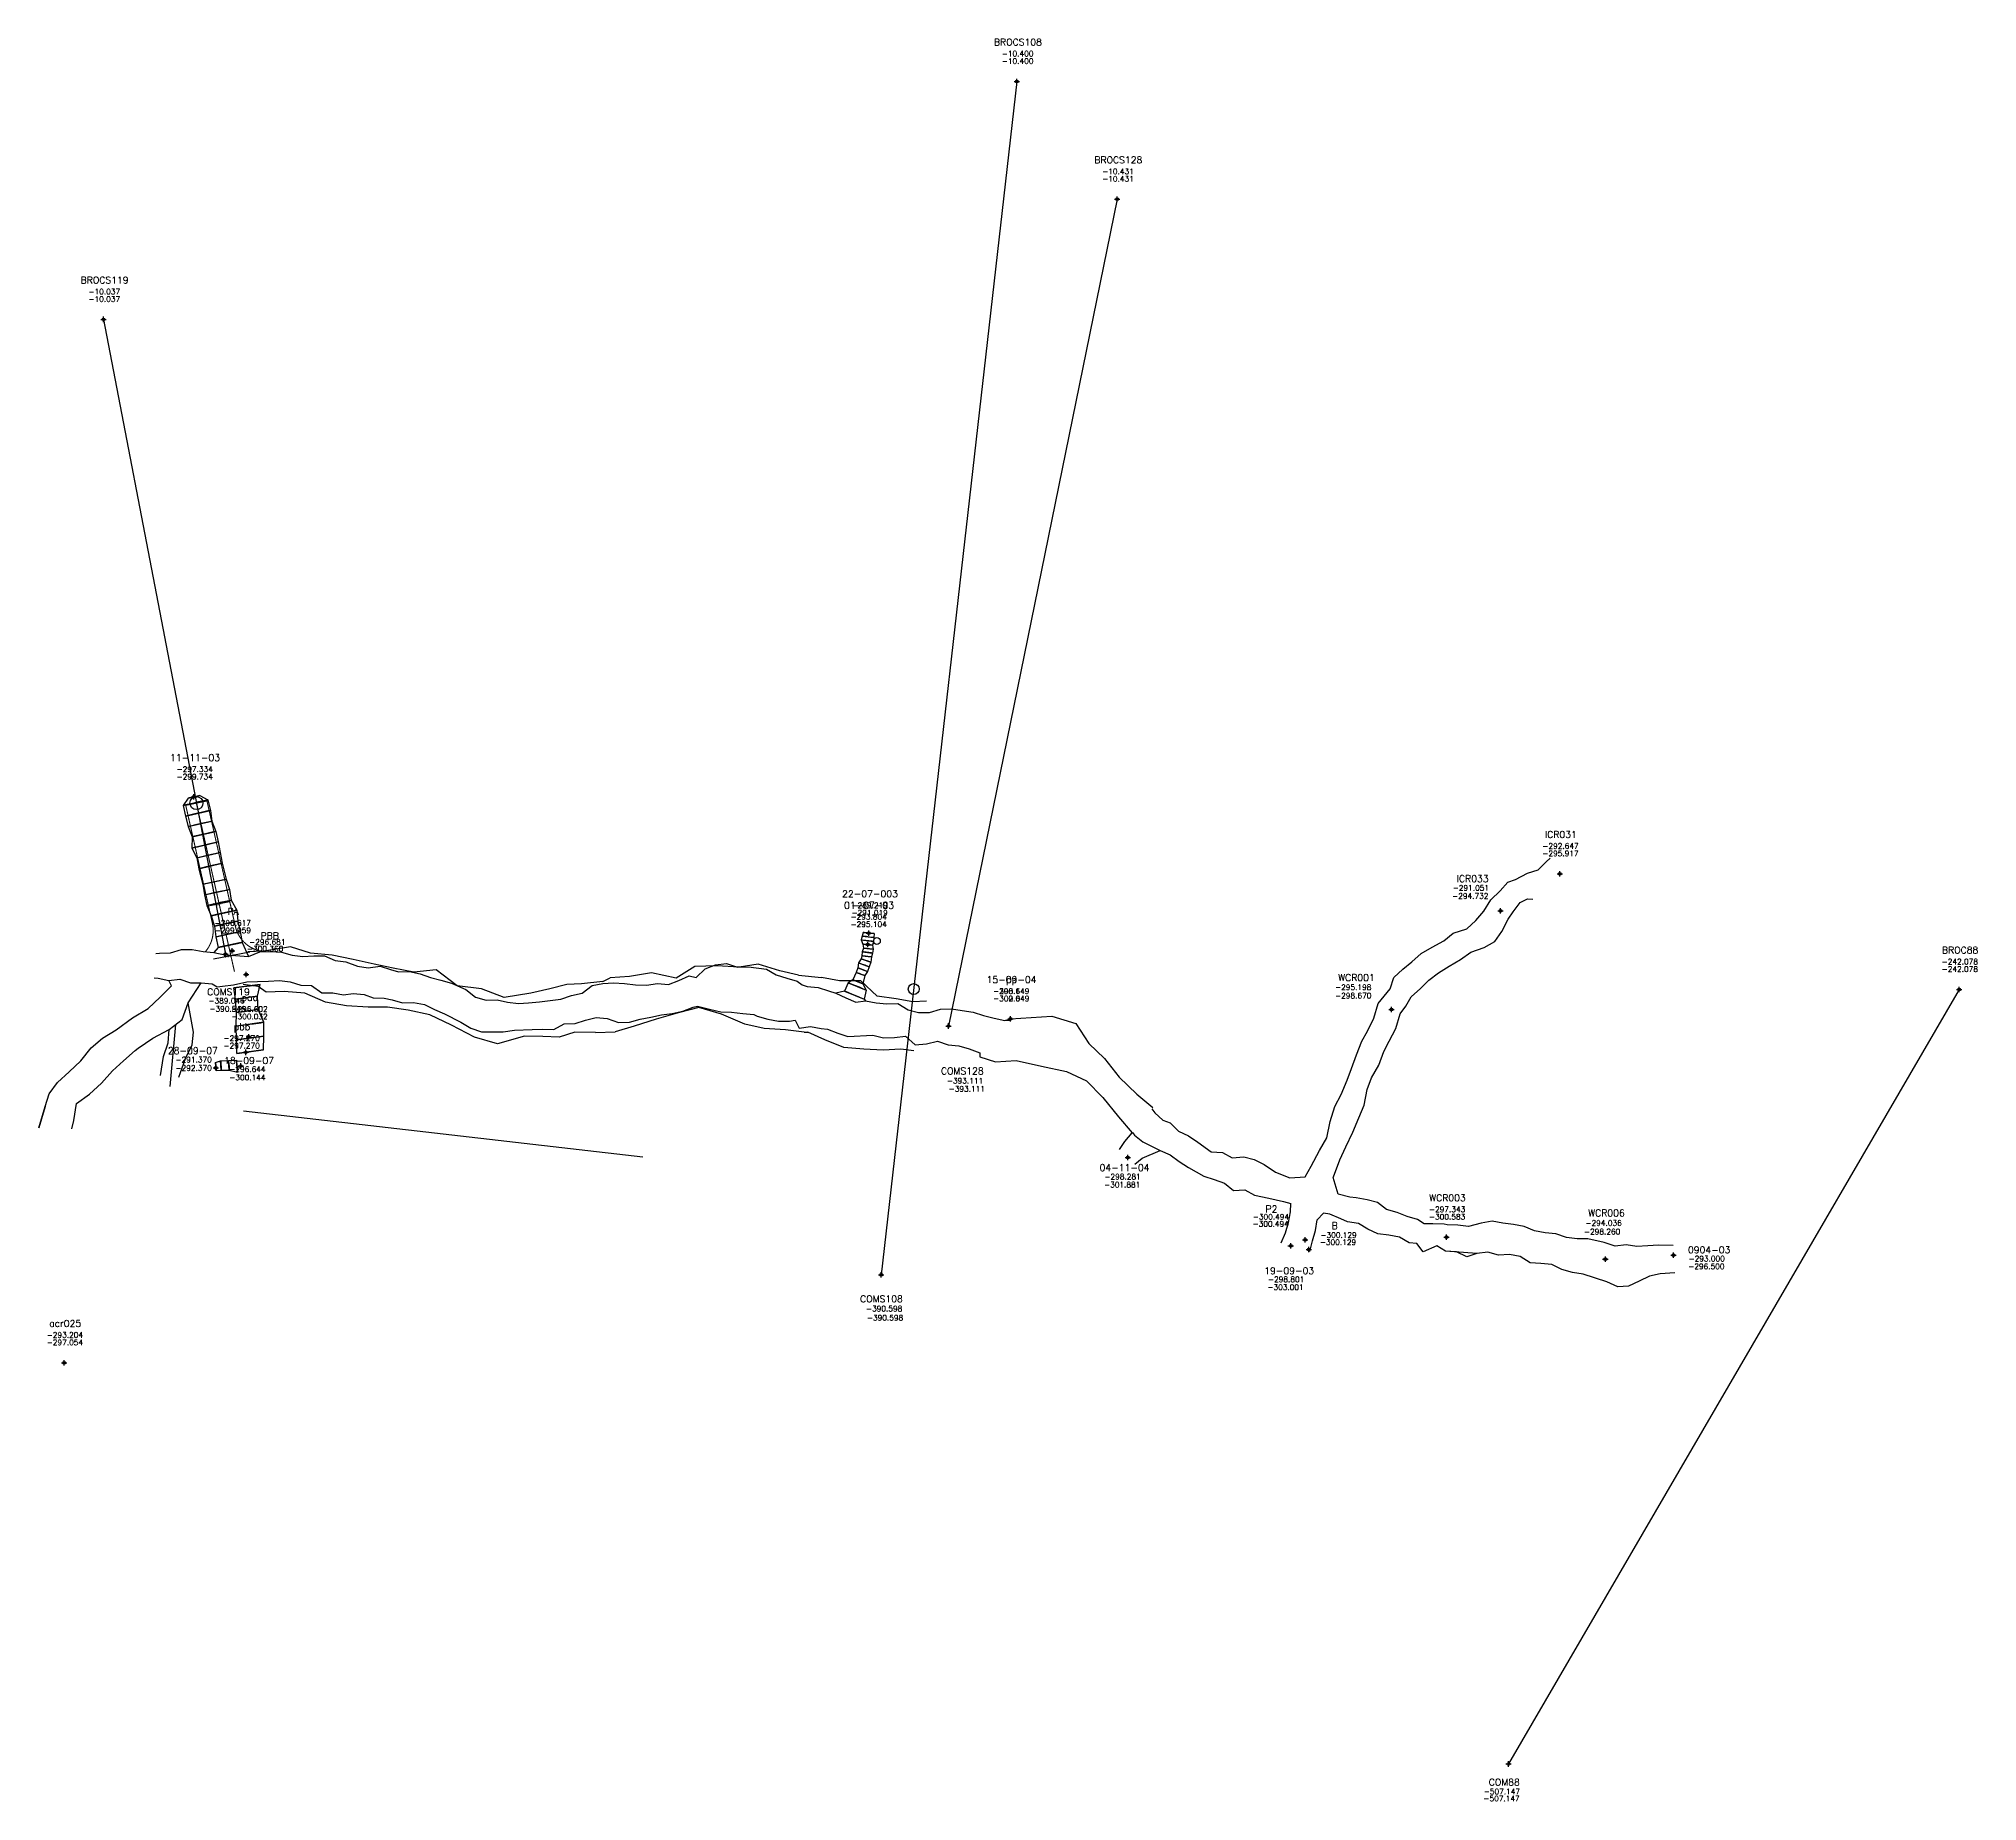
# Model space of a CAD drawing. Extents: x 9357 to 21428, y 9501 to 100038.
# Drawn here: x 12145.5 to 12503.1, y 9508.2 to 9833.3 of the extents above; entities that cross this region are included whole.
import ezdxf
from ezdxf.enums import TextEntityAlignment as Align

# ---------------------------------------------------------------- set-up
doc = ezdxf.new("R2010")
doc.units = 0
doc.header["$LTSCALE"] = 1.25
doc.header["$MEASUREMENT"] = 0
doc.header["$PDMODE"] = 34
doc.header["$PDSIZE"] = 0.5
doc.linetypes.add('CENTER', pattern=[2, 1.25, -0.25, 0.25, -0.25])
doc.linetypes.add('DASHED', pattern=[0.75, 0.5, -0.25])
doc.layers.get('0').update_dxf_attribs({"linetype": 'CONTINUOUS'})
for name, color, linetype in [('ABAJO', 7, 'CONTINUOUS'), ('ARRIBA', 7, 'CONTINUOUS'), ('CP-320-6266-SEC', 6, 'CONTINUOUS'), ('CP-320-6266-W-SCR', 7, 'CONTINUOUS'), ('F-320-6177-E-FIC', 7, 'CONTINUOUS'), ('F-320-6177-E-SCR', 7, 'CONTINUOUS'), ('F-320-6177-W-SCR', 7, 'CONTINUOUS'), ('PROY', 3, 'CONTINUOUS'), ('R-320-6146-SW--FIC', 7, 'CONTINUOUS'), ('R-320-6146-SW-SCR', 7, 'CONTINUOUS'), ('RBM108', 7, 'CONTINUOUS'), ('RBM119', 5, 'CONTINUOUS'), ('RBM128', 7, 'CONTINUOUS'), ('RBM88', 1, 'CONTINUOUS'), ('reb-330-scr-14-09-05', 51, 'CONTINUOUS'), ('SEC', 7, 'CONTINUOUS'), ('XC-320-6381-FIC', 7, 'CONTINUOUS'), ('XC-320-6381-MED', 4, 'CONTINUOUS'), ('XC-320-6381-W-SCR', 7, 'CONTINUOUS'), ('XC-320-6381-W-SEC', 7, 'CONTINUOUS'), ('XC-330-6387-SW-SCR', 7, 'CONTINUOUS')]:
    doc.layers.add(name, color=color, linetype=linetype)
doc.styles.add('ROMAND', font='romand.shx')
doc.styles.add('ROMANS', font='romans')

# ---------------------------------------------------------------- blocks, each defined once
blk = doc.blocks.new('F2')
blk.add_point((0, 0))
at = {"style": 'ROMAND'}
for tag, height, p in [('NOMBRE', 1.25, (0.2, 6.62)), ('CIELO', 1, (0.14, 4.62)), ('PISO', 1, (0.14, 3.25))]:
    blk.add_attdef(tag, text='', height=height, dxfattribs=at).set_placement(p, align=Align.CENTER)
at = {"style": 'ROMANS', "flags": 1}
for tag, p in [('MINA', (-0.07, -3.26)), ('LOCALIZACION', (-0.07, -4.93)), ('ESTRUCTURA', (-0.07, -6.62)), ('NIVEL', (-0.07, -8.29)), ('FECHA', (-0.07, -11.79)), ('OBRA', (-0.07, -10.12)), ('ATRAS', (-0.07, -13.48)), ('TOPOGRAFO', (2.67, -15.3))]:
    blk.add_attdef(tag, text='', height=1.25, dxfattribs=at).set_placement(p, align=Align.CENTER)

msp = doc.modelspace()

# ---------------------------------------------------------------- linework, layer by layer
at = {"color": 1, "elevation": -296.66}
msp.add_lwpolyline([(12170.75, 9651.48), (12169.68, 9640.03)], dxfattribs=at)
at = {"color": 4}
msp.add_lwpolyline([(12256.94, 9626.99), (12183.29, 9635.48)], dxfattribs=at)
at = {"layer": 'ABAJO', "color": 4}
for points in [[(12182.02, 9646.12, -300.14), (12181.98, 9648.63, -300.11), (12181.93, 9651.2, -300.09), (12182, 9653.7, -300.06), (12181.76, 9656.15, -300.23), (12181.48, 9658.23, -300.3)], [(12186.97, 9646.79, -300.14), (12187.03, 9649.32, -300.11), (12186.99, 9651.89, -300.09), (12185.96, 9654.24, -300.06), (12185.83, 9656.7, -300.23), (12186.34, 9658.89, -300.3)], [(12178.11, 9644.49, -292.37), (12179.04, 9644.76, -293.06), (12180.5, 9644.87, -295.12), (12181.97, 9644.88, -296.48)], [(12178.22, 9643, -292.37), (12179.17, 9643.07, -293.06), (12180.64, 9643.07, -295.12), (12182.13, 9642.68, -296.48)]]:
    msp.add_polyline3d(points, dxfattribs=at)
at = {"layer": 'ABAJO'}
for points in [[(12374.7, 9611.18, -303), (12375.46, 9613.03, -302.94), (12376.03, 9614.94, -302.48), (12376.41, 9616.91, -302.32), (12376.45, 9618.46, -302.22)], [(12379.98, 9609.61, -303), (12380.45, 9611.55, -302.94), (12381.02, 9613.46, -302.48), (12381.3, 9615.46, -302.32), (12382.49, 9616.67, -302.22)]]:
    msp.add_polyline3d(points, dxfattribs=at)
at = {"layer": 'ARRIBA', "color": 4}
for points in [[(12182.02, 9646.12, -296.64), (12181.98, 9648.63, -296.41), (12181.93, 9651.2, -296.59), (12182, 9653.7, -296.16), (12181.76, 9656.15, -296.83), (12181.48, 9658.23, -296.8)], [(12186.97, 9646.79, -296.64), (12187.03, 9649.32, -296.41), (12186.99, 9651.89, -296.59), (12185.96, 9654.24, -296.16), (12185.83, 9656.7, -296.83), (12186.34, 9658.89, -296.8)], [(12178.11, 9644.49, -291.37), (12179.04, 9644.76, -291.46), (12180.5, 9644.87, -293.02), (12181.97, 9644.88, -294.18)], [(12178.22, 9643, -291.37), (12179.17, 9643.07, -291.46), (12180.64, 9643.07, -293.02), (12182.13, 9642.68, -294.18)]]:
    msp.add_polyline3d(points, dxfattribs=at)
at = {"layer": 'ARRIBA'}
for points in [[(12374.7, 9611.18, -298.8), (12375.46, 9613.03, -298.74), (12376.03, 9614.94, -298.78), (12376.41, 9616.91, -298.92), (12376.45, 9618.46, -298.72)], [(12379.98, 9609.61, -298.8), (12380.45, 9611.55, -298.74), (12381.02, 9613.46, -298.78), (12381.3, 9615.46, -298.92), (12382.49, 9616.67, -298.72)]]:
    msp.add_polyline3d(points, dxfattribs=at)
at = {"layer": 'CP-320-6266-SEC'}
for points in [[(12297.17, 9667.08, -292.71), (12299.46, 9666.81, -292.71), (12299.46, 9666.81, -291.61), (12299.23, 9666.84, -291.05), (12298.6, 9666.91, -290.81), (12298.03, 9666.98, -290.81), (12297.4, 9667.06, -291.05), (12297.17, 9667.08, -291.61), (12297.17, 9667.08, -292.71)], [(12297.36, 9667.78, -291.92), (12299.54, 9667.52, -291.92), (12299.54, 9667.52, -290.81), (12299.32, 9667.55, -290.26), (12298.72, 9667.62, -290.02), (12298.17, 9667.69, -290.02), (12297.57, 9667.76, -290.26), (12297.36, 9667.78, -290.81), (12297.36, 9667.78, -291.92)], [(12297.48, 9666.32, -293.51), (12299.27, 9666.11, -293.51), (12299.27, 9666.11, -292.41), (12299.09, 9666.13, -291.85), (12298.6, 9666.19, -291.61), (12298.15, 9666.24, -291.61), (12297.66, 9666.3, -291.85), (12297.48, 9666.32, -292.41), (12297.48, 9666.32, -293.51)], [(12297.54, 9668.48, -291.02), (12299.62, 9668.24, -291.02), (12299.62, 9668.24, -289.98), (12299.42, 9668.26, -289.45), (12298.84, 9668.33, -289.22), (12298.32, 9668.39, -289.22), (12297.75, 9668.46, -289.45), (12297.54, 9668.48, -289.98), (12297.54, 9668.48, -291.02)], [(12297.6, 9665.59, -294.4), (12299.39, 9665.37, -294.4), (12299.39, 9665.37, -293.48), (12299.21, 9665.4, -293.01), (12298.72, 9665.45, -292.8), (12298.27, 9665.51, -292.8), (12297.78, 9665.57, -293.01), (12297.6, 9665.59, -293.48), (12297.6, 9665.59, -294.4)], [(12296.58, 9661.93, -297.21), (12298.37, 9661.29, -297.21), (12298.37, 9661.29, -295.35), (12298.19, 9661.35, -294.41), (12297.7, 9661.53, -294.01), (12297.25, 9661.69, -294.01), (12296.76, 9661.87, -294.41), (12296.58, 9661.93, -295.35), (12296.58, 9661.93, -297.21)], [(12296.7, 9662.85, -296.76), (12298.68, 9662.13, -296.76), (12298.68, 9662.13, -294.91), (12298.48, 9662.2, -293.97), (12297.94, 9662.4, -293.56), (12297.44, 9662.58, -293.56), (12296.9, 9662.77, -293.97), (12296.7, 9662.85, -294.91), (12296.7, 9662.85, -296.76)], [(12297.19, 9663.62, -296.32), (12298.98, 9662.98, -296.32), (12298.98, 9662.98, -294.75), (12298.8, 9663.04, -293.96), (12298.31, 9663.22, -293.62), (12297.86, 9663.38, -293.62), (12297.37, 9663.56, -293.96), (12297.19, 9663.62, -294.75), (12297.19, 9663.62, -296.32)], [(12297.33, 9664.17, -296), (12299.12, 9663.96, -296), (12299.12, 9663.96, -294.84), (12298.94, 9663.98, -294.25), (12298.45, 9664.04, -294), (12298, 9664.09, -294), (12297.51, 9664.15, -294.25), (12297.33, 9664.17, -294.84), (12297.33, 9664.17, -296)], [(12297.41, 9664.89, -295.1), (12299.3, 9664.66, -295.1), (12299.3, 9664.66, -294.29), (12299.11, 9664.68, -293.88), (12298.59, 9664.75, -293.7), (12298.12, 9664.8, -293.7), (12297.6, 9664.86, -293.88), (12297.41, 9664.89, -294.29), (12297.41, 9664.89, -295.1)], [(12294.79, 9659.2, -300.69), (12298.12, 9657.83, -300.69), (12298.12, 9657.83, -298.66), (12297.78, 9657.96, -297.63), (12296.87, 9658.34, -297.19), (12296.04, 9658.69, -297.19), (12295.12, 9659.06, -297.63), (12294.79, 9659.2, -298.66), (12294.79, 9659.2, -300.69)], [(12295.67, 9659.75, -298.25), (12297.52, 9658.99, -298.25), (12297.52, 9658.99, -297.09), (12297.33, 9659.06, -296.5), (12296.82, 9659.27, -296.25), (12296.36, 9659.47, -296.25), (12295.85, 9659.68, -296.5), (12295.67, 9659.75, -297.09), (12295.67, 9659.75, -298.25)], [(12296.28, 9661.09, -297.85), (12297.88, 9660.51, -297.85), (12297.88, 9660.51, -295.93), (12297.72, 9660.57, -294.96), (12297.28, 9660.73, -294.55), (12296.88, 9660.87, -294.55), (12296.44, 9661.03, -294.96), (12296.28, 9661.09, -295.93), (12296.28, 9661.09, -297.85)], [(12294.15, 9657.64, -301.46), (12297.75, 9656.15, -301.46), (12297.75, 9656.15, -299.43), (12297.39, 9656.3, -298.4), (12296.4, 9656.71, -297.96), (12295.5, 9657.08, -297.96), (12294.51, 9657.49, -298.4), (12294.15, 9657.64, -299.43), (12294.15, 9657.64, -301.46)]]:
    msp.add_polyline3d(points, dxfattribs=at)
msp.add_circle((12300.1, 9666.87), 0.633, dxfattribs=at)
at = {"layer": 'CP-320-6266-W-SCR'}
for points in [[(12297.54, 9668.48, -289.22), (12297.36, 9667.78, -290.02), (12297.17, 9667.08, -290.81), (12297.48, 9666.32, -291.61), (12297.6, 9665.59, -292.8), (12297.41, 9664.89, -293.7), (12297.33, 9664.17, -294)], [(12297.54, 9668.48, -291.02), (12297.36, 9667.78, -291.92), (12297.17, 9667.08, -292.71), (12297.48, 9666.32, -293.51), (12297.6, 9665.59, -294.4), (12297.41, 9664.89, -295.1), (12297.33, 9664.17, -296)], [(12299.62, 9668.24, -289.22), (12299.54, 9667.52, -290.02), (12299.46, 9666.81, -290.81), (12299.27, 9666.11, -291.61), (12299.39, 9665.37, -292.8), (12299.3, 9664.66, -293.7), (12299.12, 9663.96, -294)], [(12299.62, 9668.24, -291.02), (12299.54, 9667.52, -291.92), (12299.46, 9666.81, -292.71), (12299.27, 9666.11, -293.51), (12299.39, 9665.37, -294.4), (12299.3, 9664.66, -295.1), (12299.12, 9663.96, -296)], [(12297.33, 9664.17, -296), (12297.19, 9663.62, -296.32), (12296.7, 9662.85, -296.76), (12296.58, 9661.93, -297.21), (12296.28, 9661.09, -297.85)], [(12297.33, 9664.17, -294), (12297.19, 9663.62, -293.62), (12296.7, 9662.85, -293.56), (12296.58, 9661.93, -294.01), (12296.28, 9661.09, -294.55)], [(12299.12, 9663.96, -296), (12298.98, 9662.98, -296.32), (12298.68, 9662.13, -296.76), (12298.37, 9661.29, -297.21), (12297.88, 9660.51, -297.85)], [(12299.12, 9663.96, -294), (12298.98, 9662.98, -293.62), (12298.68, 9662.13, -293.56), (12298.37, 9661.29, -294.01), (12297.88, 9660.51, -294.55)], [(12296.28, 9661.09, -294.55), (12295.67, 9659.75, -296.25), (12294.79, 9659.2, -297.19), (12294.15, 9657.64, -297.96), (12292.51, 9657.27, -297.73)], [(12296.28, 9661.09, -297.85), (12295.67, 9659.75, -298.25), (12294.79, 9659.2, -300.69), (12294.15, 9657.64, -301.46), (12292.51, 9657.27, -301.53)], [(12297.88, 9660.51, -294.55), (12297.52, 9658.99, -296.25), (12298.12, 9657.83, -297.19), (12297.75, 9656.15, -297.96), (12298, 9655.87, -297.23)], [(12297.88, 9660.51, -297.85), (12297.52, 9658.99, -298.25), (12298.12, 9657.83, -300.69), (12297.75, 9656.15, -301.46), (12298, 9655.87, -301.43)]]:
    msp.add_polyline3d(points, dxfattribs=at)
at = {"layer": 'F-320-6177-E-SCR'}
for points in [[(12388.53, 9619.51, -298.37), (12388.53, 9619.51, -298.37), (12387.34, 9619.61, -298.75), (12385.19, 9620.17, -298.74), (12384.29, 9623.24, -298.83), (12384.34, 9623.39, -298.31)], [(12388.53, 9619.51, -302.17), (12388.53, 9619.51, -302.17), (12387.34, 9619.61, -301.95), (12385.19, 9620.17, -302.04), (12384.29, 9623.24, -302.13), (12384.34, 9623.39, -301.91)], [(12401.05, 9614.74, -297.34), (12399.84, 9615.51, -297.57), (12397.92, 9616.09, -298.5), (12396.04, 9616.78, -298.13), (12394.13, 9617.37, -297.67), (12392.46, 9618.62, -298.4), (12390.51, 9619.11, -298.13), (12388.53, 9619.51, -298.37)], [(12401.05, 9614.74, -301.94), (12399.84, 9615.51, -301.97), (12397.92, 9616.09, -302), (12396.04, 9616.78, -301.83), (12394.13, 9617.37, -302.07), (12392.46, 9618.62, -301.9), (12390.51, 9619.11, -302.13), (12388.53, 9619.51, -302.17)], [(12386.92, 9615.1, -302.17), (12386.92, 9615.1, -302.17), (12385.7, 9615.63, -301.95), (12383.67, 9616.47, -302.04), (12382.49, 9616.67, -302.22)], [(12386.92, 9615.1, -298.37), (12386.92, 9615.1, -298.37), (12385.7, 9615.63, -298.75), (12383.67, 9616.47, -298.74), (12382.49, 9616.67, -298.72)], [(12399.72, 9611.08, -297.34), (12398.26, 9611.18, -297.57), (12396.52, 9612.24, -298.5), (12394.54, 9612.64, -298.13), (12392.49, 9612.86, -297.67), (12390.68, 9613.73, -298.4), (12388.94, 9614.79, -298.13), (12386.92, 9615.1, -298.37)], [(12399.72, 9611.08, -301.94), (12398.26, 9611.18, -301.97), (12396.52, 9612.24, -302), (12394.54, 9612.64, -301.83), (12392.49, 9612.86, -302.07), (12390.68, 9613.73, -301.9), (12388.94, 9614.79, -302.13), (12386.92, 9615.1, -302.17)], [(12434.28, 9611.29, -294.04), (12431.27, 9611.97, -293.46), (12429.25, 9611.95, -293.82), (12427.28, 9612.22, -294.29), (12425.36, 9612.89, -294.55), (12423.37, 9613.06, -294.21), (12421.41, 9613.44, -295.38), (12419.5, 9614.21, -295.74), (12417.54, 9614.58, -295.9), (12415.57, 9614.85, -295.57), (12413.61, 9615.22, -295.63), (12411.54, 9614.81, -295.79), (12409.24, 9614.24, -296.78)], [(12434.28, 9611.29, -297.94), (12431.27, 9611.97, -298.46), (12429.25, 9611.95, -298.32), (12427.28, 9612.22, -298.39), (12425.36, 9612.89, -298.55), (12423.37, 9613.06, -298.61), (12421.41, 9613.44, -298.78), (12419.5, 9614.21, -298.94), (12417.54, 9614.58, -299.1), (12415.57, 9614.85, -299.57), (12413.61, 9615.22, -299.83), (12411.54, 9614.81, -300.19), (12409.24, 9614.24, -300.38)], [(12405.27, 9614.55, -297.34), (12404.75, 9614.62, -297.05), (12402.67, 9614.71, -297.17), (12401.05, 9614.74, -297.34)], [(12405.27, 9614.55, -300.69), (12404.75, 9614.62, -300.75), (12402.67, 9614.71, -300.97), (12401.05, 9614.74, -301.94)], [(12409.24, 9614.24, -296.78), (12407.26, 9614.45, -297.18), (12405.27, 9614.55, -297.34)], [(12409.24, 9614.24, -300.38), (12407.26, 9614.45, -300.58), (12405.27, 9614.55, -300.69)], [(12405, 9609.66, -297.34), (12403.37, 9610.65, -297.05), (12400.86, 9609.52, -297.17), (12399.72, 9611.08, -297.34)], [(12405, 9609.66, -300.69), (12403.37, 9610.65, -300.75), (12400.86, 9609.52, -300.97), (12399.72, 9611.08, -301.94)], [(12408.93, 9608.65, -300.38), (12406.99, 9609.55, -300.58), (12405, 9609.66, -300.69)], [(12434.72, 9604, -294.04), (12430.36, 9605.43, -293.46), (12428.39, 9605.71, -293.82), (12426.45, 9606.28, -294.29), (12424.58, 9607.24, -294.55), (12422.59, 9607.42, -294.21), (12420.58, 9607.49, -295.38), (12418.73, 9608.66, -295.74), (12416.77, 9609.03, -295.9), (12414.74, 9608.91, -295.57), (12412.81, 9609.48, -295.63), (12410.77, 9609.26, -295.79), (12405, 9609.66, -297.34)], [(12434.72, 9604, -297.94), (12430.36, 9605.43, -298.46), (12428.39, 9605.71, -298.32), (12426.45, 9606.28, -298.39), (12424.58, 9607.24, -298.55), (12422.59, 9607.42, -298.61), (12420.58, 9607.49, -298.78), (12418.73, 9608.66, -298.94), (12416.77, 9609.03, -299.1), (12414.74, 9608.91, -299.57), (12412.81, 9609.48, -299.83), (12410.77, 9609.26, -300.19), (12408.93, 9608.65, -300.38)], [(12446.96, 9610.74, -293), (12444.27, 9610.78, -293.01), (12442.28, 9610.66, -292.73), (12440.3, 9610.55, -293.06), (12438.29, 9610.83, -293.28), (12436.31, 9610.61, -294.21), (12434.28, 9611.29, -294.04)], [(12446.96, 9610.74, -296.5), (12444.27, 9610.78, -296.81), (12442.28, 9610.66, -297.03), (12440.3, 9610.55, -297.26), (12438.29, 9610.83, -297.48), (12436.31, 9610.61, -297.71), (12434.28, 9611.29, -297.94)], [(12447.26, 9605.65, -293), (12444.58, 9605.49, -293.01), (12442.61, 9605.07, -292.73), (12440.68, 9604.16, -293.06), (12438.74, 9603.24, -293.28), (12436.76, 9603.12, -294.21), (12434.72, 9604, -294.04)], [(12447.26, 9605.65, -296.5), (12444.58, 9605.49, -296.81), (12442.61, 9605.07, -297.03), (12440.68, 9604.16, -297.26), (12438.74, 9603.24, -297.48), (12436.76, 9603.12, -297.71), (12434.72, 9604, -297.94)]]:
    msp.add_polyline3d(points, dxfattribs=at)
at = {"layer": 'F-320-6177-W-SCR'}
for points in [[(12167.07, 9664.58, -300.81), (12167.77, 9664.64, -300.7), (12169.78, 9664.72, -300.67), (12171.82, 9665.31, -300.35), (12173.82, 9665.29, -300.22), (12175.81, 9664.97, -300.2), (12177.8, 9664.75, -300.17)], [(12167.07, 9664.58, -297.01), (12167.77, 9664.64, -297), (12169.78, 9664.72, -296.97), (12171.82, 9665.31, -296.95), (12173.82, 9665.29, -296.92), (12175.81, 9664.97, -296.7), (12177.8, 9664.75, -296.77)], [(12177.8, 9664.75, -300.17), (12177.8, 9664.75, -300.17), (12179.82, 9664.36, -299.93), (12181.81, 9664.22, -300.15)], [(12177.8, 9664.75, -296.77), (12177.8, 9664.75, -296.77), (12179.82, 9664.36, -296.63), (12181.81, 9664.22, -296.61)], [(12181.81, 9664.22, -296.61), (12184.19, 9664.05, -296.47), (12186.26, 9664.9, -296.69), (12188.27, 9664.95, -296.71), (12190.26, 9664.81, -296.93), (12192.23, 9664.27, -296.95), (12194.21, 9664.02, -296.78), (12196.23, 9664.18, -297), (12198.23, 9664.13, -296.82), (12200.18, 9663.29, -296.94), (12202.16, 9663.05, -297.06)], [(12181.81, 9664.22, -300.15), (12184.19, 9664.05, -300.17), (12186.26, 9664.9, -300.19), (12188.27, 9664.95, -300.21), (12190.26, 9664.81, -300.33), (12192.23, 9664.27, -300.35), (12194.21, 9664.02, -300.38), (12196.23, 9664.18, -300.3), (12198.23, 9664.13, -300.42), (12200.18, 9663.29, -300.54), (12202.16, 9663.05, -300.66)], [(12202.16, 9663.05, -300.66), (12204.32, 9662.27, -300.55), (12206.29, 9661.95, -300.53)], [(12202.16, 9663.05, -297.06), (12204.32, 9662.27, -296.55), (12206.29, 9661.95, -296.83)], [(12206.29, 9661.95, -296.83), (12208.48, 9662.27, -297.71), (12210.39, 9661.63, -296.59), (12211.83, 9661.2, -296.97), (12213.89, 9661.25, -297.06), (12215.84, 9660.81, -297.04), (12217.75, 9660.18, -297.12), (12219.68, 9659.64, -297.1), (12221.61, 9659.1, -297.08)], [(12206.29, 9661.95, -300.53), (12208.48, 9662.27, -300.71), (12210.39, 9661.63, -300.69), (12211.83, 9661.2, -300.67), (12213.89, 9661.25, -300.66), (12215.84, 9660.81, -300.64), (12217.75, 9660.18, -300.62), (12219.68, 9659.64, -300.6), (12221.61, 9659.1, -300.58)], [(12266.76, 9660.14, -301.19), (12268.41, 9661.77, -301.34), (12270.34, 9662.49, -301.29), (12272.33, 9662.71, -301.25), (12274.41, 9662.03, -301.3), (12276.41, 9662.15, -301.26)], [(12266.76, 9660.14, -296.89), (12268.41, 9661.77, -296.64), (12270.34, 9662.49, -296.79), (12272.33, 9662.71, -297.25), (12274.41, 9662.03, -296.9), (12276.41, 9662.15, -297.83)], [(12276.41, 9662.15, -297.83), (12279.72, 9661.69, -297.21), (12281.55, 9660.62, -297.25), (12283.48, 9660.04, -297.68), (12285.4, 9659.46, -297.61), (12286.29, 9658.78, -297.73), (12287.25, 9658.49, -297.84), (12289.25, 9658.3, -297.98), (12291.17, 9657.72, -298.11)], [(12276.41, 9662.15, -301.26), (12279.72, 9661.69, -301.31), (12281.55, 9660.62, -301.35), (12283.48, 9660.04, -301.48), (12285.4, 9659.46, -301.61), (12286.29, 9658.78, -301.63), (12287.25, 9658.49, -301.74), (12289.25, 9658.3, -301.68), (12291.17, 9657.72, -301.71)], [(12166.8, 9660.09, -297.01), (12167.5, 9660.05, -297), (12169.48, 9659.63, -296.97), (12171.5, 9659.82, -296.95), (12173.46, 9659.2, -296.92), (12175.47, 9659.18, -296.7), (12177.46, 9658.96, -296.77), (12178.42, 9658.41, -296.66)], [(12166.8, 9660.09, -300.81), (12167.5, 9660.05, -300.7), (12169.48, 9659.63, -300.67), (12171.5, 9659.82, -300.35), (12173.46, 9659.2, -300.22), (12175.47, 9659.18, -300.2), (12177.46, 9658.96, -300.17), (12178.42, 9658.41, -300.16)], [(12178.42, 9658.41, -296.66), (12179.4, 9658.58, -296.63), (12181.42, 9658.83, -296.61)], [(12178.42, 9658.41, -300.16), (12179.4, 9658.58, -299.93), (12181.42, 9658.83, -300.15)], [(12181.42, 9658.83, -296.61), (12183.85, 9659.36, -296.47), (12185.86, 9659.41, -296.69), (12187.87, 9659.47, -296.71), (12189.89, 9659.62, -296.93), (12191.87, 9659.38, -296.95), (12193.83, 9658.74, -296.78), (12195.83, 9658.69, -297), (12197.74, 9657.35, -296.82), (12199.74, 9657.31, -296.94), (12201.72, 9656.96, -297.06)], [(12181.42, 9658.83, -300.15), (12183.85, 9659.36, -300.17), (12185.86, 9659.41, -300.19), (12187.87, 9659.47, -300.21), (12189.89, 9659.62, -300.33), (12191.87, 9659.38, -300.35), (12193.83, 9658.74, -300.38), (12195.83, 9658.69, -300.3), (12197.74, 9657.35, -300.42), (12199.74, 9657.31, -300.54), (12201.72, 9656.96, -300.66)], [(12221.61, 9659.1, -300.58), (12224.25, 9657.93, -300.84), (12226.07, 9656.55, -300.72), (12228, 9655.96, -300.7), (12230.04, 9656.06, -300.67), (12231.99, 9655.58, -300.65), (12233.98, 9655.38, -300.63)], [(12221.61, 9659.1, -297.08), (12224.25, 9657.93, -296.94), (12226.07, 9656.55, -297.02), (12228, 9655.96, -296.9), (12230.04, 9656.06, -296.77), (12231.99, 9655.58, -297.05), (12233.98, 9655.38, -297.53)], [(12233.98, 9655.38, -297.53), (12235.86, 9655.51, -297.42), (12237.86, 9655.66, -297.59), (12239.84, 9655.91, -297.57), (12241.83, 9656.16, -297.35), (12243.76, 9656.81, -297.83), (12245.72, 9657.26, -297.71), (12247.55, 9658.7, -297.49), (12249.53, 9659.05, -297.67), (12251.52, 9659.2, -297.75), (12253.56, 9659.06, -297.42), (12255.6, 9658.81, -297.4), (12257.62, 9658.77, -297.68), (12259.61, 9659.02, -297.06), (12261.64, 9658.87, -297.34), (12263.56, 9659.62, -297.02), (12265.47, 9660.47, -296.4), (12266.76, 9660.14, -296.89)], [(12233.98, 9655.38, -300.63), (12235.86, 9655.51, -301.12), (12237.86, 9655.66, -301.19), (12239.84, 9655.91, -301.17), (12241.83, 9656.16, -301.05), (12243.76, 9656.81, -301.03), (12245.72, 9657.26, -301.01), (12247.55, 9658.7, -300.99), (12249.53, 9659.05, -300.87), (12251.52, 9659.2, -300.85), (12253.56, 9659.06, -300.82), (12255.6, 9658.81, -300.8), (12257.62, 9658.77, -300.68), (12259.61, 9659.02, -300.76), (12261.64, 9658.87, -300.74), (12263.56, 9659.62, -300.72), (12265.47, 9660.47, -300.7), (12266.76, 9660.14, -301.19)], [(12201.72, 9656.96, -300.66), (12203.52, 9657.23, -300.55), (12205.51, 9657.02, -300.53)], [(12201.72, 9656.96, -297.06), (12203.52, 9657.23, -296.55), (12205.51, 9657.02, -296.83)], [(12205.51, 9657.02, -300.53), (12207.16, 9656.41, -300.71), (12209.2, 9656.36, -300.69), (12210.66, 9656.03, -300.67), (12212.59, 9655.5, -300.66), (12214.65, 9655.54, -300.64), (12216.63, 9655.2, -300.62), (12218.47, 9654.28, -300.6), (12220.33, 9653.45, -300.58)], [(12205.51, 9657.02, -296.83), (12207.16, 9656.41, -297.71), (12209.2, 9656.36, -296.59), (12210.66, 9656.03, -296.97), (12212.59, 9655.5, -297.06), (12214.65, 9655.54, -297.04), (12216.63, 9655.2, -297.12), (12218.47, 9654.28, -297.1), (12220.33, 9653.45, -297.08)], [(12233.25, 9650.44, -300.63), (12236.49, 9650.55, -301.12), (12238.5, 9650.6, -301.19), (12240.52, 9650.55, -301.17), (12242.41, 9651.6, -301.05), (12244.42, 9651.65, -301.03), (12246.35, 9652.3, -301.01), (12248.31, 9652.75, -300.99), (12250.34, 9652.6, -300.87), (12252.45, 9651.86, -300.85), (12254.46, 9651.91, -300.82), (12256.41, 9652.46, -300.8), (12258.38, 9652.81, -300.68), (12260.34, 9653.26, -300.76), (12262.32, 9653.51, -300.74), (12264.28, 9653.96, -300.72), (12266.2, 9654.71, -300.7), (12266.98, 9654.85, -301.19)], [(12233.25, 9650.44, -297.53), (12236.49, 9650.55, -297.42), (12238.5, 9650.6, -297.59), (12240.52, 9650.55, -297.57), (12242.41, 9651.6, -297.35), (12244.42, 9651.65, -297.83), (12246.35, 9652.3, -297.71), (12248.31, 9652.75, -297.49), (12250.34, 9652.6, -297.67), (12252.45, 9651.86, -297.75), (12254.46, 9651.91, -297.42), (12256.41, 9652.46, -297.4), (12258.38, 9652.81, -297.68), (12260.34, 9653.26, -297.06), (12262.32, 9653.51, -297.34), (12264.28, 9653.96, -297.02), (12266.2, 9654.71, -296.4), (12266.98, 9654.85, -296.89)], [(12266.98, 9654.85, -301.19), (12269.23, 9654.32, -301.34), (12271.29, 9653.84, -301.29), (12273.31, 9653.76, -301.25), (12275.36, 9653.49, -301.3), (12277.39, 9653.31, -301.26)], [(12266.98, 9654.85, -296.89), (12269.23, 9654.32, -296.64), (12271.29, 9653.84, -296.79), (12273.31, 9653.76, -297.25), (12275.36, 9653.49, -296.9), (12277.39, 9653.31, -297.83)], [(12291.17, 9657.72, -298.11), (12292.51, 9657.27, -297.73), (12294.37, 9656.43, -297.03), (12296.23, 9655.6, -297.13)], [(12291.17, 9657.72, -301.71), (12292.51, 9657.27, -301.53), (12294.37, 9656.43, -301.43), (12296.23, 9655.6, -301.33)], [(12296.23, 9655.6, -297.13), (12298, 9655.87, -297.23), (12299.97, 9655.47, -297.27), (12301.96, 9655.28, -297.31), (12303.98, 9655.38, -297.45), (12305.87, 9654.18, -297.63)], [(12296.23, 9655.6, -301.33), (12298, 9655.87, -301.43), (12299.97, 9655.47, -301.47), (12301.96, 9655.28, -301.51), (12303.98, 9655.38, -301.55), (12305.87, 9654.18, -301.59)], [(12305.87, 9654.18, -297.63), (12307.78, 9653.69, -297.44), (12309.79, 9653.69, -297.58), (12311.86, 9654.29, -297.72), (12313.88, 9654.39, -298.06), (12315.86, 9654.09, -297.4)], [(12305.87, 9654.18, -301.49), (12307.78, 9653.69, -301.64), (12309.79, 9653.69, -301.78), (12311.86, 9654.29, -301.82), (12313.88, 9654.39, -301.86), (12315.86, 9654.09, -301.9)], [(12220.33, 9653.45, -300.58), (12223.36, 9651.89, -300.84), (12225.22, 9650.81, -300.72), (12227.14, 9650.12, -300.7), (12229.17, 9650.13, -300.67), (12231.19, 9650.13, -300.65), (12233.25, 9650.44, -300.63)], [(12220.33, 9653.45, -297.08), (12223.36, 9651.89, -296.94), (12225.22, 9650.81, -297.02), (12227.14, 9650.12, -296.9), (12229.17, 9650.13, -296.77), (12231.19, 9650.13, -297.05), (12233.25, 9650.44, -297.53)], [(12277.39, 9653.31, -297.83), (12278.03, 9653.05, -297.21), (12279.96, 9652.47, -297.25), (12281.92, 9652.09, -297.68), (12283.96, 9652.1, -297.61), (12285.02, 9652.3, -297.73), (12285.75, 9650.83, -297.84), (12287.85, 9651.13, -297.98), (12289.81, 9650.75, -298.11)], [(12277.39, 9653.31, -301.26), (12278.03, 9653.05, -301.31), (12279.96, 9652.47, -301.35), (12281.92, 9652.09, -301.48), (12283.96, 9652.1, -301.61), (12285.02, 9652.3, -301.63), (12285.75, 9650.83, -301.74), (12287.85, 9651.13, -301.68), (12289.81, 9650.75, -301.71)], [(12315.86, 9654.09, -297.4), (12317.85, 9653.75, -297.14), (12319.79, 9653.14, -297.87), (12321.75, 9652.64, -297.6), (12323.72, 9652.23, -298.23), (12324.72, 9652.5, -298.16)], [(12315.86, 9654.09, -301.9), (12317.85, 9653.75, -301.04), (12319.79, 9653.14, -301.77), (12321.75, 9652.64, -301.5), (12323.72, 9652.23, -302.13), (12324.72, 9652.5, -302.06)], [(12324.74, 9652.52, -298.15), (12328.58, 9652.77, -298.54), (12332.39, 9653.04, -298.13), (12336.8, 9651.67, -298.01), (12339.19, 9647.95, -297.99), (12342.09, 9645.23, -298.08), (12344.81, 9641.76, -298.56), (12348.04, 9638.65, -297.74), (12350.97, 9636.16, -298.63)], [(12324.74, 9652.52, -302.05), (12328.58, 9652.77, -302.04), (12332.39, 9653.04, -302.03), (12336.8, 9651.67, -302.01), (12339.19, 9647.95, -301.79), (12342.09, 9645.23, -301.78), (12344.81, 9641.76, -301.66), (12348.04, 9638.65, -301.74), (12350.97, 9636.16, -301.83)], [(12289.81, 9650.75, -298.11), (12290.99, 9650.65, -297.73), (12292.87, 9649.91, -297.03), (12294.77, 9649.26, -297.13)], [(12289.81, 9650.75, -301.71), (12290.99, 9650.65, -301.53), (12292.87, 9649.91, -301.43), (12294.77, 9649.26, -301.33)], [(12294.77, 9649.26, -301.33), (12299.37, 9649.5, -301.47), (12301.33, 9649.01, -301.51), (12303.35, 9649.11, -301.55), (12305.38, 9649.31, -301.59)], [(12294.77, 9649.26, -297.13), (12299.37, 9649.5, -297.27), (12301.33, 9649.01, -297.31), (12303.35, 9649.11, -297.45), (12305.38, 9649.31, -297.63)], [(12305.38, 9649.31, -297.63), (12307.19, 9647.72, -297.44), (12309.22, 9647.92, -297.58), (12311.28, 9648.42, -297.72), (12313.22, 9647.72, -298.06), (12315.21, 9647.52, -297.4)], [(12305.38, 9649.31, -301.49), (12307.19, 9647.72, -301.64), (12309.22, 9647.92, -301.78), (12311.28, 9648.42, -301.82), (12313.22, 9647.72, -301.86), (12315.21, 9647.52, -301.9)], [(12315.21, 9647.52, -297.4), (12315.21, 9647.52, -297.4), (12317.14, 9646.98, -297.14), (12319.08, 9646.28, -297.87), (12319.09, 9645.51, -298.15)], [(12315.21, 9647.52, -301.9), (12315.21, 9647.52, -301.9), (12317.14, 9646.98, -302.14), (12319.08, 9646.28, -302.17), (12319.09, 9645.51, -302.05)], [(12319.09, 9645.51, -298.15), (12321.99, 9644.59, -298.54), (12325.8, 9644.86, -298.13), (12330.47, 9643.8, -298.01), (12335.05, 9642.81, -297.99), (12338.77, 9641.1, -298.08), (12341.8, 9638.02, -298.56), (12344.65, 9634.44, -297.74), (12347.21, 9631.49, -298.63)], [(12319.09, 9645.51, -302.05), (12321.99, 9644.59, -302.04), (12325.8, 9644.86, -302.03), (12330.47, 9643.8, -302.01), (12335.05, 9642.81, -301.79), (12338.77, 9641.1, -301.78), (12341.8, 9638.02, -301.66), (12344.65, 9634.44, -301.74), (12347.21, 9631.49, -301.83)], [(12350.79, 9635.95, -302.12), (12351.38, 9635.21, -302.11), (12352.86, 9633.86, -302)], [(12350.79, 9635.95, -298.54), (12351.38, 9635.21, -298.81), (12352.86, 9633.86, -298.9)], [(12352.86, 9633.86, -298.9), (12354.17, 9633.32, -297.34), (12355.75, 9631.8, -297.56), (12357.56, 9630.93, -298.27), (12359.27, 9629.78, -297.98)], [(12352.86, 9633.86, -302), (12354.17, 9633.32, -301.94), (12355.75, 9631.8, -301.86), (12357.56, 9630.93, -301.87), (12359.27, 9629.78, -301.68)], [(12344.85, 9628.41, -301.88), (12345.83, 9629.87, -301.96), (12347.21, 9631.49, -301.83), (12347.03, 9631.69, -302.14)], [(12344.85, 9628.41, -298.28), (12345.83, 9629.87, -298.26), (12347.21, 9631.49, -298.63), (12347.21, 9631.49, -298.63)], [(12347.24, 9631.53, -302.12), (12347.59, 9631.09, -302.11), (12349.13, 9629.81, -302)], [(12347.24, 9631.53, -298.65), (12347.59, 9631.09, -298.81), (12349.13, 9629.81, -298.9)], [(12349.13, 9629.81, -298.9), (12352.34, 9628.24, -297.34), (12354.19, 9627.47, -297.56), (12355.86, 9626.23, -298.27), (12357.58, 9625.08, -297.98)], [(12349.13, 9629.81, -302), (12352.34, 9628.24, -301.94), (12354.19, 9627.47, -301.86), (12355.86, 9626.23, -301.87), (12357.58, 9625.08, -301.68)], [(12359.27, 9629.78, -297.98), (12361.78, 9627.99, -298.25), (12363.84, 9627.88, -298.41), (12365.63, 9626.91, -297.87), (12367.78, 9627.09, -297.73), (12369.72, 9626.6, -297.59), (12371.51, 9625.63, -297.55)], [(12359.27, 9629.78, -301.68), (12361.78, 9627.99, -301.75), (12363.84, 9627.88, -301.81), (12365.63, 9626.91, -301.67), (12367.78, 9627.09, -301.63), (12369.72, 9626.6, -301.79), (12371.51, 9625.63, -301.95)], [(12347.68, 9625.72, -298.28), (12349.02, 9626.84, -298.26), (12352.34, 9628.24, -297.34), (12352.34, 9628.24, -297.34)], [(12347.68, 9625.72, -301.88), (12349.02, 9626.84, -301.96), (12352.34, 9628.24, -301.94), (12352.34, 9628.24, -301.94)], [(12357.58, 9625.08, -297.98), (12360.4, 9623.49, -298.25), (12362.31, 9622.91, -298.41), (12364.2, 9622.23, -297.87), (12365.87, 9620.88, -297.73), (12367.99, 9620.96, -297.59), (12369.78, 9619.99, -297.55)], [(12357.58, 9625.08, -301.68), (12360.4, 9623.49, -301.75), (12362.31, 9622.91, -301.81), (12364.2, 9622.23, -301.67), (12365.87, 9620.88, -301.63), (12367.99, 9620.96, -301.79), (12369.78, 9619.99, -301.95)], [(12371.51, 9625.63, -297.55), (12373.65, 9624.27, -298.91), (12376.26, 9623.18, -298.89), (12379.09, 9623.37, -298.86), (12380.18, 9625.34, -298.31)], [(12371.51, 9625.63, -301.95), (12373.65, 9624.27, -301.91), (12376.26, 9623.18, -302.09), (12379.09, 9623.37, -302.06), (12380.18, 9625.34, -301.91)], [(12369.78, 9619.99, -297.55), (12372.39, 9619.43, -298.91), (12375.12, 9618.82, -298.89), (12376.45, 9618.46, -298.72)], [(12369.78, 9619.99, -301.95), (12372.39, 9619.43, -301.91), (12375.12, 9618.82, -302.09), (12376.45, 9618.46, -302.22)]]:
    msp.add_polyline3d(points, dxfattribs=at)
at = {"layer": 'PROY', "color": 3, "linetype": 'DASHED', "const_width": 0.2, "elevation": -389.05}
msp.add_lwpolyline([(12172.61, 9691.92), (12176.53, 9692.73)], dxfattribs=at)
at = {"layer": 'PROY', "linetype": 'DASHED', "const_width": 0.2, "elevation": -296.61}
for points in [[(12177.55, 9670.06), (12172.62, 9691.87)], [(12181.72, 9669.77), (12176.52, 9692.75)]]:
    msp.add_lwpolyline(points, dxfattribs=at)
at = {"layer": 'PROY', "color": 1, "linetype": 'CENTER', "const_width": 0.2, "elevation": -296.61}
msp.add_lwpolyline([(12181.6, 9661.23), (12174.57, 9692.31)], dxfattribs=at)
at = {"layer": 'PROY', "linetype": 'DASHED', "const_width": 0.2}
for points in [[(12176.21, 9664.89, 0.234765), (12177.55, 9670.06, 0.234765)], [(12181.72, 9669.77, 0.321647), (12186.8, 9664.96)]]:
    msp.add_lwpolyline(points, format="xyb", dxfattribs=at)
at = {"layer": 'PROY', "color": 1}
msp.add_circle((12174.58, 9692.33, -389.05), 1.2, dxfattribs=at)
at = {"layer": 'PROY'}
msp.add_circle((12306.89, 9658.03, -390.6), 1, dxfattribs=at)
at = {"layer": 'R-320-6146-SW--FIC'}
msp.add_polyline3d([(12315.86, 9654.09, -301.9), (12317.85, 9653.75, -302.14), (12319.79, 9653.14, -302.17), (12321.75, 9652.64, -302.2), (12323.72, 9652.23, -302.13), (12324.57, 9652.31, -302.1)], dxfattribs=at)
at = {"layer": 'R-320-6146-SW-SCR'}
for points in [[(12413.32, 9674.47, -291.05), (12415.07, 9676.17, -290.76), (12416.46, 9677.72, -291.01), (12417.89, 9678.26, -291.84), (12420.12, 9679.4, -291.7), (12422.09, 9680.02, -292.05), (12423.53, 9681.49, -292.59), (12424.28, 9682.19, -292.65)], [(12413.32, 9674.47, -294.85), (12415.07, 9676.17, -294.56), (12416.46, 9677.72, -294.51), (12417.89, 9678.26, -294.84), (12420.12, 9679.4, -295.2), (12422.09, 9680.02, -295.55), (12423.53, 9681.49, -295.79), (12424.28, 9682.19, -295.92)], [(12392.58, 9655.37, -295.2), (12394.78, 9658.06, -295.03), (12395.44, 9660.14, -294.87), (12397.12, 9661.67, -294.45), (12398.8, 9663.06, -294.04), (12400.49, 9664.59, -293.72), (12402.51, 9665.75, -293), (12404.67, 9666.9, -292.27), (12406.43, 9668.36, -291.75), (12408.93, 9669.14, -291.72), (12410.61, 9670.67, -291.6), (12412.03, 9672.36, -290.69), (12413.32, 9674.47, -291.05)], [(12392.58, 9655.37, -298.67), (12394.78, 9658.06, -298.33), (12395.44, 9660.14, -298.07), (12397.12, 9661.67, -297.75), (12398.8, 9663.06, -297.44), (12400.49, 9664.59, -297.02), (12402.51, 9665.75, -296.7), (12404.67, 9666.9, -296.27), (12406.43, 9668.36, -295.85), (12408.93, 9669.14, -295.52), (12410.61, 9670.67, -295.3), (12412.03, 9672.36, -295.09), (12413.32, 9674.47, -294.85)], [(12416.54, 9670.92, -291.05), (12417.48, 9672.25, -290.76), (12418.76, 9673.98, -291.01), (12420.09, 9674.68, -291.84), (12421.12, 9674.6, -292.48)], [(12416.54, 9670.92, -294.85), (12417.48, 9672.25, -294.56), (12418.76, 9673.98, -294.51), (12420.09, 9674.68, -294.84), (12421.12, 9674.6, -294.63)], [(12396.65, 9653.46, -295.2), (12397.67, 9654.87, -295.03), (12398.66, 9656.58, -294.87), (12400.35, 9658.11, -294.45), (12401.89, 9659.65, -294.04), (12403.71, 9661.03, -293.72), (12405.67, 9662.27, -293), (12407.77, 9663.5, -292.27), (12409.65, 9664.8, -291.75), (12412.09, 9665.66, -291.72), (12414.11, 9666.82, -291.6), (12415.39, 9668.66, -290.69), (12416.54, 9670.92, -291.05)], [(12396.65, 9653.46, -298.67), (12397.67, 9654.87, -298.33), (12398.66, 9656.58, -298.07), (12400.35, 9658.11, -297.75), (12401.89, 9659.65, -297.44), (12403.71, 9661.03, -297.02), (12405.67, 9662.27, -296.7), (12407.77, 9663.5, -296.27), (12409.65, 9664.8, -295.85), (12412.09, 9665.66, -295.52), (12414.11, 9666.82, -295.3), (12415.39, 9668.66, -295.09), (12416.54, 9670.92, -294.85)], [(12380.18, 9625.34, -298.31), (12381.75, 9628.23, -298.1), (12383.07, 9630.58, -297.75), (12383.7, 9633.58, -297.47), (12384.56, 9636.35, -297.4), (12385.71, 9638.58, -297.07), (12386.85, 9641.24, -296.9), (12387.63, 9643.39, -296.48), (12388.59, 9645.91, -295.93), (12389.55, 9648.43, -295.48), (12390.62, 9650.24, -295.28), (12391.76, 9652.68, -295.13), (12392.58, 9655.37, -295.2)], [(12380.18, 9625.34, -301.91), (12381.75, 9628.23, -301.7), (12383.07, 9630.58, -301.55), (12383.7, 9633.58, -301.37), (12384.56, 9636.35, -301), (12385.71, 9638.58, -300.67), (12386.85, 9641.24, -300.4), (12387.63, 9643.39, -300.18), (12388.59, 9645.91, -299.83), (12389.55, 9648.43, -299.58), (12390.62, 9650.24, -299.08), (12391.76, 9652.68, -298.83), (12392.58, 9655.37, -298.67)], [(12384.34, 9623.39, -298.31), (12385.47, 9626.49, -298.1), (12386.6, 9628.93, -297.75), (12387.87, 9631.63, -297.47), (12389, 9634.27, -297.4), (12389.97, 9636.59, -297.07), (12390.56, 9639.5, -296.9), (12391.35, 9641.66, -296.48), (12392.67, 9644.01, -295.93), (12393.63, 9646.53, -295.48), (12394.6, 9648.38, -295.28), (12395.83, 9650.77, -295.13), (12396.65, 9653.46, -295.2)], [(12384.34, 9623.39, -301.91), (12385.47, 9626.49, -301.7), (12386.6, 9628.93, -301.55), (12387.87, 9631.63, -301.37), (12389, 9634.27, -301), (12389.97, 9636.59, -300.67), (12390.56, 9639.5, -300.4), (12391.35, 9641.66, -300.18), (12392.67, 9644.01, -299.83), (12393.63, 9646.53, -299.58), (12394.6, 9648.38, -299.08), (12395.83, 9650.77, -298.83), (12396.65, 9653.46, -298.67)]]:
    msp.add_polyline3d(points, dxfattribs=at)
at = {"layer": 'RBM108'}
msp.add_polyline3d([(12325.92, 9825.46, -10.4), (12300.91, 9605.32, -390.6)], dxfattribs=at)
at = {"layer": 'RBM119'}
msp.add_polyline3d([(12157.45, 9781.56, -10.04), (12179.93, 9664.45, -389.05)], dxfattribs=at)
at = {"layer": 'RBM128'}
msp.add_polyline3d([(12344.44, 9803.73, -10.43), (12313.32, 9651.2, -393.11)], dxfattribs=at)
at = {"layer": 'RBM88'}
msp.add_polyline3d([(12499.72, 9657.96, -242.08), (12416.59, 9515.07, -507.15)], dxfattribs=at)
at = {"layer": 'reb-330-scr-14-09-05', "elevation": -301.47}
msp.add_lwpolyline([(12249.57, 9659.41), (12250.9, 9660.1)], dxfattribs=at)
at = {"layer": 'reb-330-scr-14-09-05'}
for points in [[(12249.57, 9659.41, -297.77), (12245.63, 9658.96, -297.49), (12242.88, 9658.84, -296.14), (12239.74, 9658.08, -293.88), (12236.24, 9657.27, -293.81), (12231.33, 9656.45, -294.22), (12227.17, 9658.05, -295.53), (12222.65, 9658.6, -296.65), (12218.79, 9661.57, -297.26), (12214.66, 9661.15, -297.08), (12210.88, 9661.89, -296.71), (12207.36, 9662.59, -296.84), (12203.48, 9663.45, -296.96), (12199.65, 9664.3, -296.98), (12195.64, 9664.67, -296.8), (12191.95, 9665.8, -296.73), (12188.56, 9665.27, -296.86), (12186.9, 9665, -296.83), (12184.06, 9664.9, -296.68)], [(12249.57, 9659.41, -301.47), (12245.63, 9658.96, -301.39), (12242.88, 9658.84, -301.34), (12239.74, 9658.08, -301.28), (12236.24, 9657.27, -301.21), (12231.33, 9656.45, -301.02), (12227.17, 9658.05, -300.93), (12222.65, 9658.6, -301.15), (12218.79, 9661.57, -301.06), (12214.66, 9661.15, -300.88), (12210.88, 9661.89, -300.81), (12207.36, 9662.59, -300.94), (12203.48, 9663.45, -300.86), (12199.65, 9664.3, -300.78), (12195.64, 9664.67, -300.7), (12191.95, 9665.8, -300.63), (12188.56, 9665.27, -300.56), (12186.9, 9665, -300.33), (12184.06, 9664.9, -300.28)], [(12285.67, 9660.6, -297.65), (12282.22, 9661.38, -297.81), (12278.18, 9662.6, -297.57), (12274.72, 9662.07, -297.14), (12270.58, 9662.28, -296.8), (12266.54, 9662.2, -297.16), (12263.06, 9660.06, -297.52), (12258.55, 9661.03, -297.57), (12254.47, 9660.34, -297.63), (12250.9, 9660.1, -297.6)], [(12285.67, 9660.6, -301.85), (12282.22, 9661.38, -301.81), (12278.18, 9662.6, -301.67), (12274.72, 9662.07, -301.64), (12270.58, 9662.28, -301.6), (12266.54, 9662.2, -301.06), (12263.06, 9660.06, -301.52), (12258.55, 9661.03, -301.57), (12254.47, 9660.34, -301.53), (12250.9, 9660.1, -301.5)], [(12248.22, 9650, -297.77), (12244.36, 9650.05, -297.49), (12241.5, 9649.14, -296.14), (12238.49, 9649.27, -293.88), (12235.11, 9649.35, -293.81), (12230.12, 9647.94, -294.22), (12225.9, 9649.14, -295.53), (12221.62, 9651.37, -296.65), (12217.61, 9653.26, -297.26), (12213.66, 9654.12, -297.08), (12209.85, 9654.66, -296.71), (12206.23, 9654.67, -296.84), (12202.26, 9654.94, -296.96), (12198.41, 9655.59, -296.98), (12194.58, 9657.24, -296.8), (12190.78, 9657.58, -296.73), (12187.44, 9657.45, -296.86), (12185.97, 9658.47, -296.83), (12183.2, 9658.87, -296.68)], [(12248.22, 9650, -301.47), (12244.36, 9650.05, -301.39), (12241.5, 9649.14, -301.34), (12238.49, 9649.27, -301.28), (12235.11, 9649.35, -301.21), (12230.12, 9647.94, -301.02), (12225.9, 9649.14, -300.93), (12221.62, 9651.37, -301.15), (12217.61, 9653.26, -301.06), (12213.66, 9654.12, -300.88), (12209.85, 9654.66, -300.81), (12206.23, 9654.67, -300.94), (12202.26, 9654.94, -300.86), (12198.41, 9655.59, -300.78), (12194.58, 9657.24, -300.7), (12190.78, 9657.58, -300.63), (12187.44, 9657.45, -300.56), (12185.97, 9658.47, -300.33), (12183.2, 9658.87, -300.28)], [(12249.57, 9659.41, -297.77), (12250.9, 9660.1, -297.6)], [(12285.67, 9660.6, -301.85), (12289.91, 9660.15, -301.94)], [(12285.67, 9660.6, -297.65), (12289.91, 9660.15, -298.04)], [(12309.22, 9655.76, -297.79), (12306.74, 9655.66, -297.59), (12303.67, 9656.24, -297.5), (12300.17, 9656.72, -297.41), (12297.12, 9659.56, -297.72), (12293.23, 9659.51, -298.13), (12289.91, 9660.15, -298.04)], [(12309.22, 9655.76, -301.79), (12306.74, 9655.66, -301.79), (12303.67, 9656.24, -301.8), (12300.17, 9656.72, -301.71), (12297.12, 9659.56, -301.72), (12293.23, 9659.51, -302.23), (12289.91, 9660.15, -301.94)], [(12286.68, 9650.05, -297.65), (12283.25, 9650.53, -297.81), (12279.31, 9650.75, -297.57), (12275.72, 9651.52, -297.14), (12271.42, 9653.42, -296.8), (12267.26, 9654.63, -297.16), (12263.66, 9653.68, -297.52), (12259.36, 9652.47, -297.57), (12255.34, 9651.18, -297.63), (12251.85, 9650.15, -297.6)], [(12286.68, 9650.05, -301.85), (12283.25, 9650.53, -301.81), (12279.31, 9650.75, -301.67), (12275.72, 9651.52, -301.64), (12271.42, 9653.42, -301.6), (12267.26, 9654.63, -301.06), (12263.66, 9653.68, -301.52), (12259.36, 9652.47, -301.57), (12255.34, 9651.18, -301.53), (12251.85, 9650.15, -301.5)], [(12248.22, 9650, -301.47), (12251.85, 9650.15, -301.5)], [(12248.22, 9650, -297.77), (12251.85, 9650.15, -297.6)], [(12286.68, 9650.05, -301.85), (12287.34, 9650.07, -301.94)], [(12286.68, 9650.05, -297.65), (12287.34, 9650.07, -298.04)], [(12306.9, 9646.65, -297.79), (12304.52, 9646.94, -297.59), (12301.25, 9646.74, -297.5), (12297.68, 9646.93, -297.41), (12293.99, 9647.25, -297.72), (12290.47, 9648.66, -298.13), (12287.34, 9650.07, -298.04)], [(12306.9, 9646.65, -301.79), (12304.52, 9646.94, -301.79), (12301.25, 9646.74, -301.8), (12297.68, 9646.93, -301.71), (12293.99, 9647.25, -301.72), (12290.47, 9648.66, -302.23), (12287.34, 9650.07, -301.94)]]:
    msp.add_polyline3d(points, dxfattribs=at)
at = {"layer": 'SEC', "color": 4}
for points in [[(12186.34, 9658.89, -300.3), (12181.48, 9658.23, -300.3), (12181.48, 9658.23, -298.27), (12181.97, 9658.3, -297.25), (12183.3, 9658.48, -296.8), (12184.52, 9658.64, -296.8), (12185.85, 9658.83, -297.25), (12186.34, 9658.89, -298.27), (12186.34, 9658.89, -300.3)], [(12185.83, 9656.7, -300.23), (12181.76, 9656.15, -300.23), (12181.76, 9656.15, -298.26), (12182.17, 9656.21, -297.26), (12183.29, 9656.36, -296.83), (12184.3, 9656.5, -296.83), (12185.42, 9656.65, -297.26), (12185.83, 9656.7, -298.26), (12185.83, 9656.7, -300.23)], [(12186.99, 9651.89, -300.09), (12181.93, 9651.2, -300.09), (12181.93, 9651.2, -298.06), (12182.44, 9651.27, -297.03), (12183.83, 9651.46, -296.59), (12185.09, 9651.63, -296.59), (12186.48, 9651.82, -297.03), (12186.99, 9651.89, -298.06), (12186.99, 9651.89, -300.09)], [(12185.96, 9654.24, -300.06), (12182, 9653.7, -300.06), (12182, 9653.7, -297.79), (12182.39, 9653.75, -296.65), (12183.48, 9653.9, -296.16), (12184.47, 9654.04, -296.16), (12185.56, 9654.19, -296.65), (12185.96, 9654.24, -297.79), (12185.96, 9654.24, -300.06)], [(12187.03, 9649.32, -300.11), (12181.98, 9648.63, -300.11), (12181.98, 9648.63, -297.97), (12182.48, 9648.7, -296.88), (12183.87, 9648.89, -296.41), (12185.14, 9649.06, -296.41), (12186.53, 9649.25, -296.88), (12187.03, 9649.32, -297.97), (12187.03, 9649.32, -300.11)], [(12178.22, 9643, -292.37), (12178.11, 9644.49, -292.37), (12178.11, 9644.49, -291.79), (12178.12, 9644.34, -291.5), (12178.15, 9643.93, -291.37), (12178.18, 9643.56, -291.37), (12178.21, 9643.15, -291.5), (12178.22, 9643, -291.79), (12178.22, 9643, -292.37)], [(12179.17, 9643.07, -293.06), (12179.04, 9644.76, -293.06), (12179.04, 9644.76, -292.13), (12179.06, 9644.59, -291.66), (12179.09, 9644.13, -291.46), (12179.12, 9643.7, -291.46), (12179.15, 9643.24, -291.66), (12179.17, 9643.07, -292.13), (12179.17, 9643.07, -293.06)], [(12180.64, 9643.07, -295.12), (12180.5, 9644.87, -295.12), (12180.5, 9644.87, -293.9), (12180.52, 9644.69, -293.28), (12180.55, 9644.2, -293.02), (12180.59, 9643.75, -293.02), (12180.62, 9643.25, -293.28), (12180.64, 9643.07, -293.9), (12180.64, 9643.07, -295.12)], [(12182.13, 9642.68, -296.48), (12181.97, 9644.88, -296.48), (12181.97, 9644.88, -295.15), (12181.99, 9644.66, -294.47), (12182.03, 9644.05, -294.18), (12182.07, 9643.51, -294.18), (12182.12, 9642.9, -294.47), (12182.13, 9642.68, -295.15), (12182.13, 9642.68, -296.48)], [(12186.97, 9646.79, -300.14), (12182.02, 9646.12, -300.14), (12182.02, 9646.12, -298.11), (12182.51, 9646.19, -297.08), (12183.88, 9646.37, -296.64), (12185.11, 9646.54, -296.64), (12186.48, 9646.73, -297.08), (12186.97, 9646.79, -298.11), (12186.97, 9646.79, -300.14)]]:
    msp.add_polyline3d(points, dxfattribs=at)
at = {"layer": 'SEC'}
msp.add_polyline3d([(12347.21, 9631.48, -302.03), (12347.25, 9631.52, -302.03)], dxfattribs=at)
at = {"layer": 'XC-320-6381-MED'}
for points in [[(12177.03, 9673.46), (12180.7, 9674.19)], [(12177.73, 9663.57), (12184.43, 9664.9)]]:
    msp.add_lwpolyline(points, dxfattribs=at)
at = {"layer": 'XC-320-6381-W-SCR'}
for points in [[(12173.05, 9693.22, -297.33), (12172.13, 9691.87, -296.41), (12172.58, 9689.93, -296.37), (12173.04, 9687.98, -296.22), (12173.78, 9686.1, -295.98), (12173.74, 9684.04, -295.84), (12174.68, 9682.2, -296.49), (12175.04, 9680.23, -296.55), (12175.77, 9677.36, -296.19)], [(12173.05, 9693.22, -299.73), (12172.13, 9691.87, -299.81), (12172.58, 9689.93, -299.77), (12173.04, 9687.98, -299.72), (12173.78, 9686.1, -299.68), (12173.74, 9684.04, -299.84), (12174.68, 9682.2, -299.79), (12175.04, 9680.23, -299.85), (12175.77, 9677.36, -299.69)], [(12175.2, 9693.71, -297.33), (12176.71, 9692.93, -296.41), (12177.16, 9690.99, -296.37), (12177.42, 9688.99, -296.22), (12178.16, 9687.11, -295.98), (12178.61, 9685.17, -295.84), (12178.97, 9683.19, -296.49), (12179.32, 9681.22, -296.55), (12180.07, 9678.28, -296.19)], [(12175.2, 9693.71, -299.73), (12176.71, 9692.93, -299.81), (12177.16, 9690.99, -299.77), (12177.42, 9688.99, -299.72), (12178.16, 9687.11, -299.68), (12178.61, 9685.17, -299.84), (12178.97, 9683.19, -299.79), (12179.32, 9681.22, -299.85), (12180.07, 9678.28, -299.69)], [(12175.77, 9677.36, -296.19), (12176.09, 9675.38, -296.13), (12176.51, 9673.43, -296.08), (12177.33, 9671.55, -296.23), (12177.94, 9669.64, -295.87), (12178.17, 9667.65, -296.02), (12178.59, 9665.69, -296.16)], [(12175.77, 9677.36, -299.69), (12176.09, 9675.38, -299.63), (12176.51, 9673.43, -299.58), (12177.33, 9671.55, -299.73), (12177.94, 9669.64, -299.47), (12178.17, 9667.65, -299.52), (12178.59, 9665.69, -299.66)], [(12180.07, 9678.28, -299.69), (12180.69, 9676.37, -299.63), (12181.01, 9674.39, -299.58), (12182.02, 9672.56, -299.73), (12182.24, 9670.57, -299.47), (12182.66, 9668.61, -299.52), (12182.99, 9666.64, -299.66)], [(12180.07, 9678.28, -296.19), (12180.69, 9676.37, -296.13), (12181.01, 9674.39, -296.08), (12182.02, 9672.56, -296.23), (12182.24, 9670.57, -295.87), (12182.66, 9668.61, -296.02), (12182.99, 9666.64, -296.16)], [(12178.59, 9665.69, -296.16), (12177.8, 9664.75, -296.77)], [(12178.59, 9665.69, -299.66), (12177.8, 9664.75, -300.17)], [(12182.99, 9666.64, -299.66), (12184.19, 9664.05, -300.17)], [(12182.99, 9666.64, -296.16), (12184.19, 9664.05, -296.47)]]:
    msp.add_polyline3d(points, dxfattribs=at)
at = {"layer": 'XC-320-6381-W-SEC'}
for points in [[(12172.13, 9691.87, -299.81), (12176.71, 9692.93, -299.81), (12176.71, 9692.93, -297.84), (12176.25, 9692.83, -296.84), (12174.99, 9692.54, -296.41), (12173.85, 9692.27, -296.41), (12172.59, 9691.98, -296.84), (12172.13, 9691.87, -297.84), (12172.13, 9691.87, -299.81)], [(12172.58, 9689.93, -299.77), (12177.16, 9690.99, -299.77), (12177.16, 9690.99, -297.79), (12176.71, 9690.88, -296.79), (12175.45, 9690.59, -296.37), (12174.3, 9690.32, -296.37), (12173.04, 9690.03, -296.79), (12172.58, 9689.93, -297.79), (12172.58, 9689.93, -299.77)], [(12173.05, 9693.22, -299.73), (12175.2, 9693.71, -299.73), (12175.2, 9693.71, -298.34), (12174.98, 9693.66, -297.64), (12174.39, 9693.53, -297.33), (12173.86, 9693.4, -297.33), (12173.27, 9693.27, -297.64), (12173.05, 9693.22, -298.34), (12173.05, 9693.22, -299.73)], [(12173.04, 9687.98, -299.72), (12177.42, 9688.99, -299.72), (12177.42, 9688.99, -297.69), (12176.98, 9688.89, -296.66), (12175.78, 9688.61, -296.22), (12174.68, 9688.36, -296.22), (12173.47, 9688.08, -296.66), (12173.04, 9687.98, -297.69), (12173.04, 9687.98, -299.72)], [(12173.78, 9686.1, -299.68), (12178.16, 9687.11, -299.68), (12178.16, 9687.11, -297.53), (12177.72, 9687.01, -296.45), (12176.52, 9686.73, -295.98), (12175.42, 9686.48, -295.98), (12174.22, 9686.2, -296.45), (12173.78, 9686.1, -297.53), (12173.78, 9686.1, -299.68)], [(12173.74, 9684.04, -299.84), (12178.61, 9685.17, -299.84), (12178.61, 9685.17, -297.52), (12178.13, 9685.05, -296.34), (12176.79, 9684.74, -295.84), (12175.57, 9684.46, -295.84), (12174.23, 9684.15, -296.34), (12173.74, 9684.04, -297.52), (12173.74, 9684.04, -299.84)], [(12174.68, 9682.2, -299.79), (12178.97, 9683.19, -299.79), (12178.97, 9683.19, -297.88), (12178.54, 9683.1, -296.91), (12177.36, 9682.82, -296.49), (12176.29, 9682.57, -296.49), (12175.11, 9682.3, -296.91), (12174.68, 9682.2, -297.88), (12174.68, 9682.2, -299.79)], [(12175.04, 9680.23, -299.85), (12179.32, 9681.22, -299.85), (12179.32, 9681.22, -297.93), (12178.89, 9681.12, -296.96), (12177.71, 9680.85, -296.55), (12176.64, 9680.6, -296.55), (12175.46, 9680.33, -296.96), (12175.04, 9680.23, -297.93), (12175.04, 9680.23, -299.85)], [(12175.77, 9677.36, -299.69), (12180.07, 9678.28, -299.69), (12180.07, 9678.28, -297.66), (12179.64, 9678.19, -296.63), (12178.46, 9677.93, -296.19), (12177.38, 9677.7, -296.19), (12176.2, 9677.45, -296.63), (12175.77, 9677.36, -297.66), (12175.77, 9677.36, -299.69)], [(12176.09, 9675.38, -299.63), (12180.69, 9676.37, -299.63), (12180.69, 9676.37, -297.6), (12180.23, 9676.27, -296.58), (12178.97, 9676, -296.13), (12177.82, 9675.75, -296.13), (12176.55, 9675.48, -296.58), (12176.09, 9675.38, -297.6), (12176.09, 9675.38, -299.63)], [(12176.51, 9673.43, -299.58), (12181.01, 9674.39, -299.58), (12181.01, 9674.39, -297.55), (12180.56, 9674.3, -296.52), (12179.33, 9674.03, -296.08), (12178.2, 9673.79, -296.08), (12176.96, 9673.52, -296.52), (12176.51, 9673.43, -297.55), (12176.51, 9673.43, -299.58)], [(12177.33, 9671.55, -299.73), (12182.02, 9672.56, -299.73), (12182.02, 9672.56, -297.7), (12181.55, 9672.46, -296.67), (12180.26, 9672.19, -296.23), (12179.09, 9671.93, -296.23), (12177.8, 9671.66, -296.67), (12177.33, 9671.55, -297.7), (12177.33, 9671.55, -299.73)], [(12177.94, 9669.64, -299.47), (12182.24, 9670.57, -299.47), (12182.24, 9670.57, -297.38), (12181.81, 9670.48, -296.33), (12180.63, 9670.22, -295.87), (12179.56, 9669.99, -295.87), (12178.37, 9669.74, -296.33), (12177.94, 9669.64, -297.38), (12177.94, 9669.64, -299.47)], [(12178.17, 9667.65, -299.52), (12182.66, 9668.61, -299.52), (12182.66, 9668.61, -297.49), (12182.22, 9668.52, -296.46), (12180.98, 9668.25, -296.02), (12179.85, 9668.01, -296.02), (12178.62, 9667.74, -296.46), (12178.17, 9667.65, -297.49), (12178.17, 9667.65, -299.52)], [(12178.59, 9665.69, -299.66), (12182.99, 9666.64, -299.66), (12182.99, 9666.64, -297.63), (12182.55, 9666.54, -296.6), (12181.34, 9666.28, -296.16), (12180.24, 9666.05, -296.16), (12179.03, 9665.79, -296.6), (12178.59, 9665.69, -297.63), (12178.59, 9665.69, -299.66)]]:
    msp.add_polyline3d(points, dxfattribs=at)
at = {"layer": 'XC-330-6387-SW-SCR'}
for points in [[(12159.78, 9650.5, -295.67), (12159.78, 9650.5, -295.67), (12162.81, 9652.74, -295.85), (12165.67, 9654.46, -296.21), (12167.87, 9656.51, -296.06), (12169.96, 9658.6, -296.61), (12169.48, 9659.63, -296.97)], [(12159.78, 9650.5, -299.67), (12159.78, 9650.5, -299.67), (12162.81, 9652.74, -299.85), (12165.67, 9654.46, -299.81), (12167.87, 9656.51, -299.76), (12169.96, 9658.6, -299.81), (12169.48, 9659.63, -300.67)], [(12163.31, 9646.68, -299.67), (12163.83, 9647.13, -299.69), (12166.54, 9648.99, -299.85), (12169.55, 9650.56, -299.81), (12171.96, 9652.4, -299.76), (12173.06, 9655.48, -299.81), (12175.47, 9659.18, -300.2)], [(12163.31, 9646.68, -295.67), (12163.83, 9647.13, -295.59), (12166.54, 9648.99, -295.85), (12169.55, 9650.56, -296.21), (12171.96, 9652.4, -296.06), (12173.06, 9655.48, -296.61), (12175.47, 9659.18, -296.7)], [(12171.36, 9641.75, -296.97), (12172.58, 9645.19, -296.34), (12173.82, 9647.71, -296.15), (12174.03, 9650.06, -296.36), (12173.06, 9655.48, -296.61)], [(12171.36, 9641.75, -300.27), (12172.58, 9645.19, -300.34), (12173.82, 9647.71, -300.25), (12174.03, 9650.06, -300.16), (12173.06, 9655.48, -299.81)], [(12146.67, 9636.33, -295.22), (12147.43, 9638.67, -295.06), (12148.95, 9640.76, -295.25), (12151.08, 9642.73, -295.25), (12153.28, 9644.76, -295.26), (12155.17, 9647.19, -295.27), (12157.24, 9648.97, -295.97), (12159.78, 9650.5, -295.67)], [(12146.67, 9636.33, -298.61), (12147.43, 9638.67, -298.86), (12148.95, 9640.76, -299.15), (12151.08, 9642.73, -299.35), (12153.28, 9644.76, -299.56), (12155.17, 9647.19, -299.57), (12157.24, 9648.97, -299.57), (12159.78, 9650.5, -299.67)], [(12167.97, 9642.06, -300.27), (12168.5, 9645.57, -300.34), (12169.34, 9648.12, -300.25), (12169.55, 9650.56, -299.81)], [(12167.97, 9642.06, -296.97), (12168.5, 9645.57, -296.34), (12169.34, 9648.12, -296.15), (12169.55, 9650.56, -296.21)], [(12151.6, 9632.25, -294.67), (12151.98, 9633.75, -295.06), (12152.48, 9636.94, -295.25), (12154.88, 9638.61, -295.25), (12157.08, 9640.65, -295.26), (12159.11, 9642.93, -295.27), (12161.11, 9644.79, -295.97), (12163.31, 9646.68, -295.67)], [(12151.6, 9632.25, -298.77), (12151.98, 9633.75, -298.86), (12152.48, 9636.94, -299.15), (12154.88, 9638.61, -299.35), (12157.08, 9640.65, -299.56), (12159.11, 9642.93, -299.57), (12161.11, 9644.79, -299.57), (12163.31, 9646.68, -299.67)], [(12145.5, 9632.43, -298.77), (12146.67, 9636.33, -298.61)], [(12146.67, 9636.33, -295.22), (12145.5, 9632.43, -294.67)]]:
    msp.add_polyline3d(points, dxfattribs=at)

# ---------------------------------------------------------------- block references
at = {"color": 4}
for p, values in [((12181.16, 9665.09, -296.62), {'NOMBRE': 'PA', 'CIELO': '-296.617', 'PISO': '-299.959'}), ((12184.24, 9649.21, -296.6), {'NOMBRE': 'paa', 'CIELO': '-296.602', 'PISO': '-300.032'}), ((12182.78, 9643.83, -297.27), {'NOMBRE': 'pbb', 'CIELO': '-297.270', 'PISO': '-297.270'}), ((12150.18, 9589.09, -293.2), {'NOMBRE': 'acr025', 'CIELO': '-293.204', 'PISO': '-297.054'})]:
    msp.add_blockref('F2', p, dxfattribs=at).add_auto_attribs(values)
ref = msp.add_blockref('F2', (12183.75, 9660.69, -296.68), dxfattribs=at)
ref.add_attrib('NOMBRE', 'PBB', dxfattribs={"height": 1.25, "style": 'ROMAND'}).set_placement((12188.11, 9667.23, -296.68), align=Align.CENTER)
ref.add_attrib('CIELO', '-296.681', dxfattribs={"height": 1, "style": 'ROMAND'}).set_placement((12187.66, 9666.21, -296.68), align=Align.CENTER)
ref.add_attrib('PISO', '-300.360', dxfattribs={"height": 1, "style": 'ROMAND'}).set_placement((12187.26, 9664.96, -296.68), align=Align.CENTER)
ref = msp.add_blockref('F2', (12178.18, 9643.5, -291.37), dxfattribs=at)
ref.add_attrib('NOMBRE', '28-09-07', dxfattribs={"height": 1.25, "style": 'ROMAND'}).set_placement((12173.92, 9646.04, -291.37), align=Align.CENTER)
ref.add_attrib('CIELO', '-291.370', dxfattribs={"height": 1, "style": 'ROMAND'}).set_placement((12174.07, 9644.5, -291.37), align=Align.CENTER)
ref.add_attrib('PISO', '-292.370', dxfattribs={"height": 1, "style": 'ROMAND'}).set_placement((12174.07, 9642.96, -291.37), align=Align.CENTER)
ref = msp.add_blockref('F2', (12183.7, 9646.35, -296.64), dxfattribs=at)
ref.add_attrib('NOMBRE', '18-09-07', dxfattribs={"height": 1.25, "style": 'ROMAND'}).set_placement((12184.29, 9644.2, -296.64), align=Align.CENTER)
ref.add_attrib('CIELO', '-296.644', dxfattribs={"height": 1, "style": 'ROMAND'}).set_placement((12183.99, 9642.73, -296.64), align=Align.CENTER)
ref.add_attrib('PISO', '-300.144', dxfattribs={"height": 1, "style": 'ROMAND'}).set_placement((12183.99, 9641.21, -296.64), align=Align.CENTER)
ref = msp.add_blockref('F2', (12379.11, 9611.75, -300.49))
ref.add_attrib('NOMBRE', 'P2', dxfattribs={"height": 1.25, "style": 'ROMAND'}).set_placement((12372.88, 9616.83, -300.49), align=Align.CENTER)
ref.add_attrib('CIELO', '-300.494', dxfattribs={"height": 1, "style": 'ROMAND'}).set_placement((12372.79, 9615.51, -300.49), align=Align.CENTER)
ref.add_attrib('PISO', '-300.494', dxfattribs={"height": 1, "style": 'ROMAND'}).set_placement((12372.75, 9614.2, -300.49), align=Align.CENTER)
ref = msp.add_blockref('F2', (12379.77, 9609.99, -300.13))
ref.add_attrib('NOMBRE', 'B', dxfattribs={"height": 1.25, "style": 'ROMAND'}).set_placement((12384.56, 9613.74, -300.13), align=Align.CENTER)
ref.add_attrib('CIELO', '-300.129', dxfattribs={"height": 1, "style": 'ROMAND'}).set_placement((12385.26, 9612.14, -300.13), align=Align.CENTER)
ref.add_attrib('PISO', '-300.129', dxfattribs={"height": 1, "style": 'ROMAND'}).set_placement((12385.16, 9610.82, -300.13), align=Align.CENTER)
at = {"layer": 'CP-320-6266-SEC'}
msp.add_blockref('F2', (12298.63, 9668.35, -289.22), dxfattribs=at).add_auto_attribs({'NOMBRE': '22-07-003', 'CIELO': '-289.219', 'PISO': '-291.019'})
at = {"layer": 'F-320-6177-E-FIC'}
for p, values in [((12298.45, 9666.22, -293.8), {'NOMBRE': '01-07-03', 'CIELO': '-293.804', 'PISO': '-295.104'}), ((12324.74, 9652.52, -300.65), {'NOMBRE': '15-09-04', 'CIELO': '-300.649', 'PISO': '-300.649'}), ((12324.74, 9652.52, -298.15), {'NOMBRE': 'pp', 'CIELO': '-298.149', 'PISO': '-302.049'}), ((12405.15, 9612.26, -297.34), {'NOMBRE': 'WCR003', 'CIELO': '-297.343', 'PISO': '-300.583'})]:
    msp.add_blockref('F2', p, dxfattribs=at).add_auto_attribs(values)
ref = msp.add_blockref('F2', (12346.38, 9626.96, -298.28), dxfattribs=at)
ref.add_attrib('NOMBRE', '04-11-04', dxfattribs={"layer": '0', "height": 1.25, "style": 'ROMAND'}).set_placement((12345.78, 9624.45, -298.28), align=Align.CENTER)
ref.add_attrib('CIELO', '-298.281', dxfattribs={"layer": '0', "height": 1, "style": 'ROMAND'}).set_placement((12345.42, 9622.91, -298.28), align=Align.CENTER)
ref.add_attrib('PISO', '-301.881', dxfattribs={"layer": '0', "height": 1, "style": 'ROMAND'}).set_placement((12345.35, 9621.43, -298.28), align=Align.CENTER)
ref = msp.add_blockref('F2', (12434.47, 9608.2, -294.04), dxfattribs=at)
ref.add_attrib('NOMBRE', 'WCR006', dxfattribs={"layer": '0', "height": 1.25, "style": 'ROMAND'}).set_placement((12434.68, 9616.08, -294.04), align=Align.CENTER)
ref.add_attrib('CIELO', '-294.036', dxfattribs={"layer": '0', "height": 1, "style": 'ROMAND'}).set_placement((12434.15, 9614.36, -294.04), align=Align.CENTER)
ref.add_attrib('PISO', '-298.260', dxfattribs={"layer": '0', "height": 1, "style": 'ROMAND'}).set_placement((12433.88, 9612.77, -294.04), align=Align.CENTER)
ref = msp.add_blockref('F2', (12447.06, 9608.94, -293), dxfattribs=at)
ref.add_attrib('NOMBRE', '0904-03', dxfattribs={"layer": '0', "height": 1.25, "style": 'ROMAND'}).set_placement((12453.62, 9609.28, -293), align=Align.CENTER)
ref.add_attrib('CIELO', '-293.000', dxfattribs={"layer": '0', "height": 1, "style": 'ROMAND'}).set_placement((12453.17, 9607.79, -293), align=Align.CENTER)
ref.add_attrib('PISO', '-296.500', dxfattribs={"layer": '0', "height": 1, "style": 'ROMAND'}).set_placement((12453.11, 9606.36, -293), align=Align.CENTER)
at = {"layer": 'R-320-6146-SW--FIC'}
msp.add_blockref('F2', (12426.06, 9679.29, -292.65), dxfattribs=at).add_auto_attribs({'NOMBRE': 'ICR031', 'CIELO': '-292.647', 'PISO': '-295.917'})
ref = msp.add_blockref('F2', (12415.13, 9672.47, -291.05), dxfattribs=at)
ref.add_attrib('NOMBRE', 'ICR033', dxfattribs={"layer": '0', "height": 1.25, "style": 'ROMAND'}).set_placement((12409.99, 9677.77, -291.05), align=Align.CENTER)
ref.add_attrib('CIELO', '-291.051', dxfattribs={"layer": '0', "height": 1, "style": 'ROMAND'}).set_placement((12409.67, 9676.18, -291.05), align=Align.CENTER)
ref.add_attrib('PISO', '-294.732', dxfattribs={"layer": '0', "height": 1, "style": 'ROMAND'}).set_placement((12409.56, 9674.69, -291.05), align=Align.CENTER)
ref = msp.add_blockref('F2', (12395.02, 9654.23, -295.2), dxfattribs=at)
ref.add_attrib('NOMBRE', 'WCR001', dxfattribs={"layer": '0', "height": 1.25, "style": 'ROMAND'}).set_placement((12388.56, 9659.51, -295.2), align=Align.CENTER)
ref.add_attrib('CIELO', '-295.198', dxfattribs={"layer": '0', "height": 1, "style": 'ROMAND'}).set_placement((12387.97, 9657.85, -295.2), align=Align.CENTER)
ref.add_attrib('PISO', '-298.670', dxfattribs={"layer": '0', "height": 1, "style": 'ROMAND'}).set_placement((12387.97, 9656.31, -295.2), align=Align.CENTER)
ref = msp.add_blockref('F2', (12376.43, 9610.66, -298.8), dxfattribs=at)
ref.add_attrib('NOMBRE', '19-09-03', dxfattribs={"layer": '0', "height": 1.25, "style": 'ROMAND'}).set_placement((12376.15, 9605.43, -298.8), align=Align.CENTER)
ref.add_attrib('CIELO', '-298.801', dxfattribs={"layer": '0', "height": 1, "style": 'ROMAND'}).set_placement((12375.59, 9603.97, -298.8), align=Align.CENTER)
ref.add_attrib('PISO', '-303.001', dxfattribs={"layer": '0', "height": 1, "style": 'ROMAND'}).set_placement((12375.48, 9602.51, -298.8), align=Align.CENTER)
at = {"layer": 'RBM108'}
msp.add_blockref('F2', (12325.92, 9825.46, -10.4), dxfattribs=at).add_auto_attribs({'NOMBRE': 'BROCS108', 'CIELO': '-10.400', 'PISO': '-10.400'})
ref = msp.add_blockref('F2', (12300.91, 9605.32, -390.6), dxfattribs=at)
ref.add_attrib('NOMBRE', 'COMS108', dxfattribs={"layer": '0', "height": 1.25, "style": 'ROMAND'}).set_placement((12300.94, 9600.24, -390.6), align=Align.CENTER)
ref.add_attrib('CIELO', '-390.598', dxfattribs={"layer": '0', "height": 1, "style": 'ROMAND'}).set_placement((12301.44, 9598.57, -390.6), align=Align.CENTER)
ref.add_attrib('PISO', '-390.598', dxfattribs={"layer": '0', "height": 1, "style": 'ROMAND'}).set_placement((12301.61, 9596.89, -390.6), align=Align.CENTER)
at = {"layer": 'RBM119'}
msp.add_blockref('F2', (12157.45, 9781.56, -10.04), dxfattribs=at).add_auto_attribs({'NOMBRE': 'BROCS119', 'CIELO': '-10.037', 'PISO': '-10.037'})
ref = msp.add_blockref('F2', (12179.93, 9664.45, -389.05), dxfattribs=at)
ref.add_attrib('NOMBRE', 'COMS119', dxfattribs={"layer": '0', "height": 1.25, "style": 'ROMAND'}).set_placement((12180.5, 9656.87, -389.05), align=Align.CENTER)
ref.add_attrib('CIELO', '-389.046', dxfattribs={"layer": '0', "height": 1, "style": 'ROMAND'}).set_placement((12180.14, 9655.36, -389.05), align=Align.CENTER)
ref.add_attrib('PISO', '-390.546', dxfattribs={"layer": '0', "height": 1, "style": 'ROMAND'}).set_placement((12180.32, 9653.86, -389.05), align=Align.CENTER)
at = {"layer": 'RBM128'}
msp.add_blockref('F2', (12344.44, 9803.73, -10.43), dxfattribs=at).add_auto_attribs({'NOMBRE': 'BROCS128', 'CIELO': '-10.431', 'PISO': '-10.431'})
ref = msp.add_blockref('F2', (12313.32, 9651.2, -393.11), dxfattribs=at)
ref.add_attrib('NOMBRE', 'COMS128', dxfattribs={"layer": '0', "height": 1.25, "style": 'ROMAND'}).set_placement((12315.86, 9642.28, -393.11), align=Align.CENTER)
ref.add_attrib('CIELO', '-393.111', dxfattribs={"layer": '0', "height": 1, "style": 'ROMAND'}).set_placement((12316.36, 9640.61, -393.11), align=Align.CENTER)
ref.add_attrib('PISO', '-393.111', dxfattribs={"layer": '0', "height": 1, "style": 'ROMAND'}).set_placement((12316.69, 9639.1, -393.11), align=Align.CENTER)
at = {"layer": 'RBM88'}
msp.add_blockref('F2', (12499.72, 9657.96, -242.08), dxfattribs=at).add_auto_attribs({'NOMBRE': 'BROC88', 'CIELO': '-242.078', 'PISO': '-242.078'})
ref = msp.add_blockref('F2', (12416.59, 9515.07, -507.15), dxfattribs=at)
ref.add_attrib('NOMBRE', 'COM88', dxfattribs={"layer": '0', "height": 1.25, "style": 'ROMAND'}).set_placement((12415.83, 9511.08, -507.15), align=Align.CENTER)
ref.add_attrib('CIELO', '-507.147', dxfattribs={"layer": '0', "height": 1, "style": 'ROMAND'}).set_placement((12415.39, 9509.48, -507.15), align=Align.CENTER)
ref.add_attrib('PISO', '-507.147', dxfattribs={"layer": '0', "height": 1, "style": 'ROMAND'}).set_placement((12415.32, 9508.2, -507.15), align=Align.CENTER)
at = {"layer": 'XC-320-6381-FIC'}
msp.add_blockref('F2', (12174.13, 9693.46, -297.33), dxfattribs=at).add_auto_attribs({'NOMBRE': '11-11-03', 'CIELO': '-297.334', 'PISO': '-299.734'})

# ---------------------------------------------------------------- texts
at = {"layer": 'XC-320-6381-MED'}
for s, p in [('SEG. QUINC. OCT. 03', (12177.49, 9673.66)), ('9.00 M.L.', (12178.37, 9673.42)), ('INICIO DE CUELE', (12179.69, 9664.01)), ('MES DE OCTUBRE', (12179.77, 9663.72))]:
    msp.add_text(s, height=0.164, rotation=11.1617, dxfattribs=at).set_placement(p)

doc.saveas('drawing.dxf')
